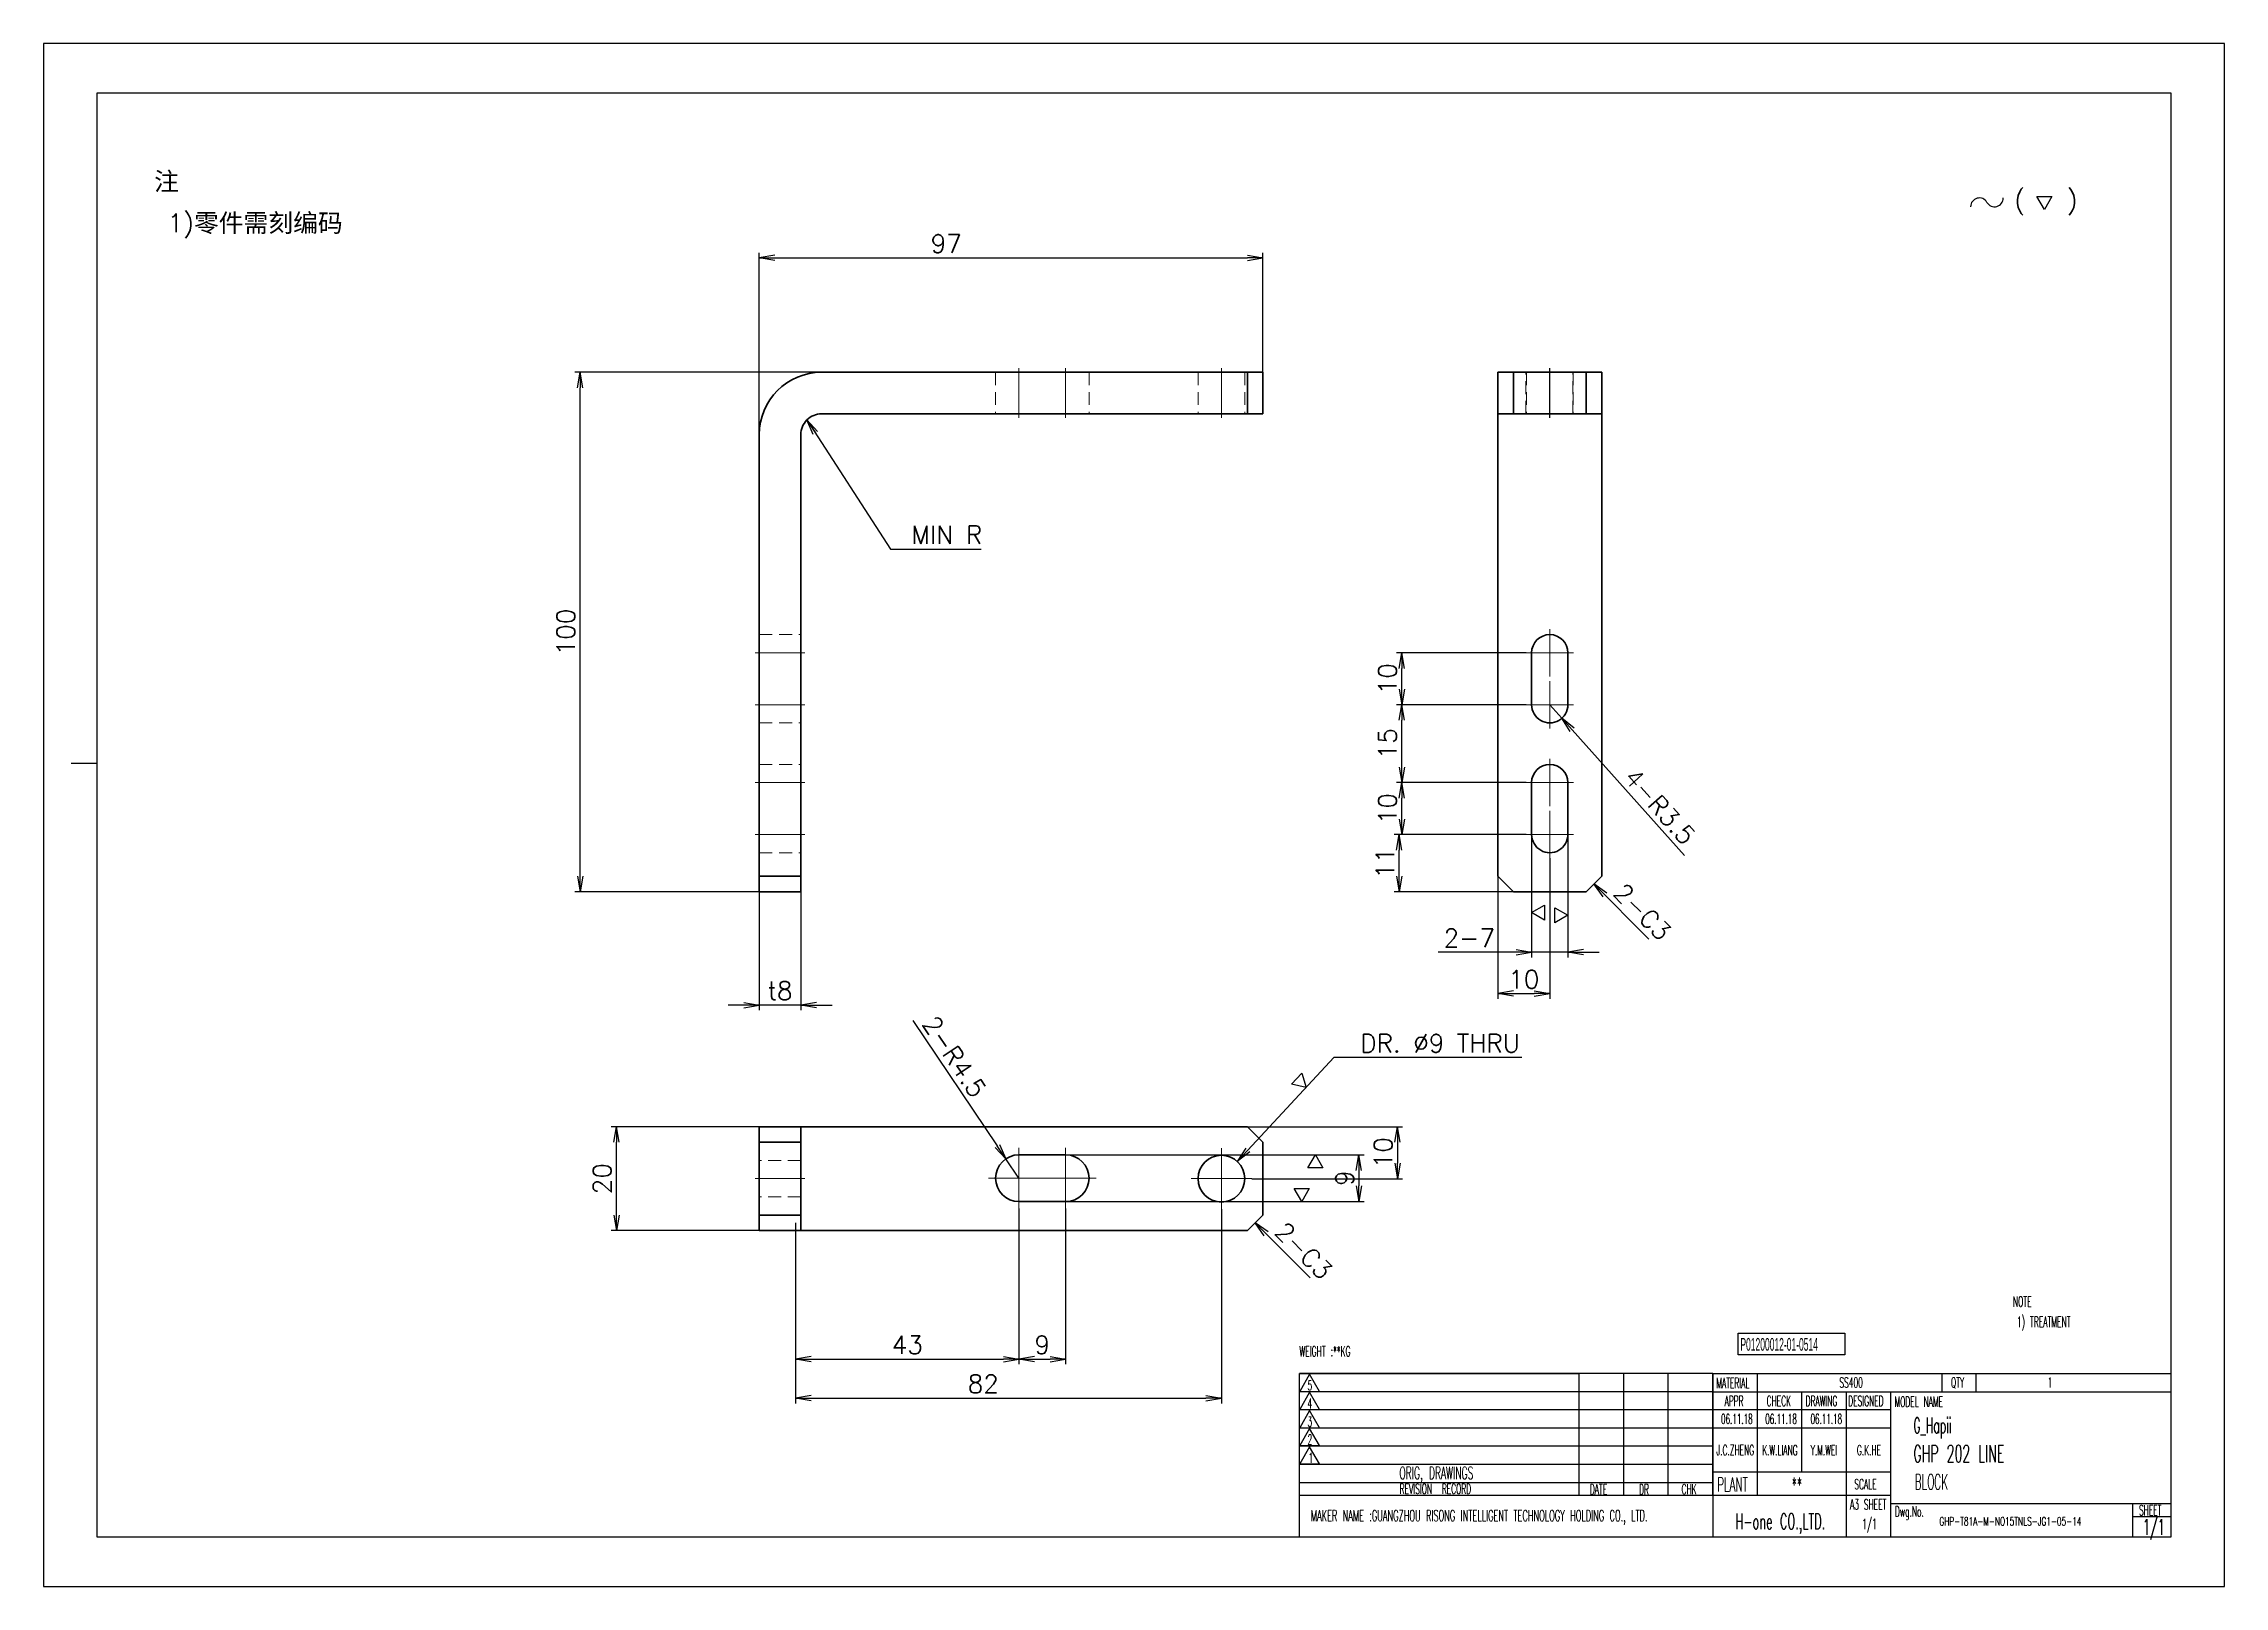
# Model space of a CAD drawing. Header units: millimetres. Extents: x 9439 to 18429, y 1498 to 3280.
# Drawn here: x 16782.3 to 17202.3, y 1498.1 to 1795.1 of the extents above; entities that cross this region are included whole.
import ezdxf
from ezdxf.enums import TextEntityAlignment as Align

# ---------------------------------------------------------------- set-up
doc = ezdxf.new("R2010")
doc.units = ezdxf.units.MM
doc.linetypes.add('CENTER-HOKUTO', pattern=[23, 20, -1, 1, -1])
doc.linetypes.add('HIDDEN-HOKUTO', pattern=[3.8, 2.5, -1.3])
doc.layers.add('AM_7', color=2, linetype='CENTER-HOKUTO', lineweight=30)
doc.layers.add('AM_HID', color=1, linetype='HIDDEN-HOKUTO', lineweight=25)
doc.layers.add('title_frame', color=7, linetype='Continuous')
doc.layers.add('word_dim', color=253, linetype='Continuous')
doc.styles.add('MX_NOTE_STANDARD', font='txt.shx', dxfattribs={"bigfont": 'bigfont.shx'})
doc.styles.get("Standard").update_dxf_attribs({"font": 'romans.shx', "bigfont": 'bigfont.shx'})
doc.dimstyles.new('RS1-1', dxfattribs={"dimtxt": 3.5, "dimasz": 3, "dimexe": 1, "dimexo": 0, "dimgap": 1, "dimtad": 3, "dimdsep": 46, "dimtxsty": 'Standard', "dimblk1": 'OPEN', "dimblk2": 'OPEN', "dimsah": 1, "dimcen": 0, "dimclrd": 256, "dimclre": 256, "dimclrt": 3, "dimazin": 2, "dimtfac": 1, "dimtmove": 0, "dimatfit": 3, "dimldrblk": 'OPEN', "dimfxl": 0, "dimtolj": 1, "dimtzin": 0, "dimarcsym": 0})

msp = doc.modelspace()

# ---------------------------------------------------------------- texts
at = {"ltscale": 2, "char_height": 3.5, "attachment_point": 1}
for s, insert, width in [('{\\fSimSun|b0|i0|c134|p2;\\C3;注}', (16803.613, 1770.365), 10.36469), ('{\\Fromans,bigfont|c134;\\C3;1)\\fSimSun|b0|i0|c134|p2;零件需刻编码}', (16806.178, 1762.357), 96.90613)]:
    msp.add_mtext(s, dxfattribs=dict(at, insert=insert, width=width))
at = {"linetype": 'Continuous', "insert": (17142.474, 1528.604), "char_height": 3, "width": 50.9, "attachment_point": 4}
msp.add_mtext('{\\W0.5;\\C3;G_Hapii }', dxfattribs=at)
at = {"color": 3, "linetype": 'Continuous', "insert": (17147.429, 1511.446), "char_height": 1.6, "width": 37.13137, "attachment_point": 1}
msp.add_mtext('{\\W0.65;GHP-T81A-M-NO15TNLS-JG1-05-14}', dxfattribs=at)
at = {"layer": 'title_frame', "color": 3, "style": 'MX_NOTE_STANDARD'}
for s, height, width, p in [('NOTE', 2, 0.5341, (17161.583, 1551.946)), ('1) TREATMENT', 2, 0.5341, (17162.361, 1548.049)), ('WEIGHT :**KG ', 1.96, 0.545, (17024.196, 1542.4)), ('SS400', 1.9728, 0.5341, (17128.17, 1536.382)), ('1', 1.973, 0.5341, (17168.297, 1536.382)), ('06.11.18', 1.9, 0.5341, (17105.383, 1529.408)), ('06.11.18', 1.9, 0.5341, (17113.895, 1529.408)), ('06.11.18', 1.9, 0.5341, (17122.613, 1529.408)), ('GHP 202 LINE', 3.3, 0.5341, (17142.435, 1522.035)), ('**', 2.74, 0.5341, (17118.99, 1516.353)), ('BLOCK', 2.94, 0.5, (17142.683, 1516.771)), ('H-one CO.,LTD.', 3, 0.5341, (17108.152, 1509.133)), ('A3 SHEET', 1.9728, 0.5341, (17130.226, 1512.907)), ('1/1', 1.9728, 0.5341, (17132.578, 1509.153)), ('1/1', 3, 0.5341, (17186.603, 1508.06))]:
    msp.add_text(s, height=height, dxfattribs=dict(at, width=width)).set_placement(p)
at = {"layer": 'title_frame', "color": 3, "style": 'MX_NOTE_STANDARD', "width": 0.5341}
for s, p in [('J.C.ZHENG', (17108.129, 1522.79)), ('K.W.LIANG', (17116.723, 1522.769)), ('Y.M.WEI', (17125.203, 1522.772)), ('G.K.HE', (17133.873, 1522.769))]:
    msp.add_text(s, height=1.9728, dxfattribs=at).set_placement(p, align=Align.BOTTOM_CENTER)
at = {"layer": 'title_frame', "color": 3, "insert": (17109.107, 1545.938), "char_height": 2.45, "width": 4.1107, "attachment_point": 1, "style": 'MX_NOTE_STANDARD'}
msp.add_mtext('{\\f3 of 9 Barcode|b0|i0|c0|p82;\\W0.5;P01200012-01-0514}', dxfattribs=at)
at = {"layer": 'word_dim', "color": 3, "linetype": 'Continuous', "ltscale": 2}
for p in [(17084.399, 1631.354), (17019.159, 1566.114)]:
    msp.add_text('2-C3', height=3.5, rotation=315, dxfattribs=at).set_placement(p)
at = {"layer": 'word_dim', "color": 3, "linetype": 'Continuous', "ltscale": 2, "insert": (16949.446, 1698.809), "char_height": 3.5, "width": 26.72576, "attachment_point": 7}
msp.add_mtext('MIN R', dxfattribs=at)

# ---------------------------------------------------------------- blocks, each defined once
blk = doc.blocks.new('A$C404331B6')
at = {"layer": 'title_frame'}
for p, q in [((0, -31.5), (0, 0)), ((0, 0), (53.9, 0)), ((79.62, 0), (0, 0)), ((53.9, -23.5), (53.9, 0)), ((62.48, -23.5), (62.48, 0)), ((62.48, -23.5), (62.48, 0)), ((71.05, -23.5), (71.05, 0)), ((71.05, -23.5), (71.05, 0)), ((79.62, 0), (79.62, -31.5)), ((79.62, 0), (167.83, 0)), ((88.2, -23.5), (88.2, 0)), ((123.73, 0), (123.73, -3.5)), ((130.3, 0), (130.3, -3.5)), ((53.9, -3.5), (0, -3.5)), ((79.62, -3.5), (0, -3.5)), ((1.98, -0.12), (0.1, -3.45)), ((0.1, -3.45), (3.86, -3.45)), ((1.98, -3.6), (0.1, -6.92)), ((3.86, -3.45), (1.98, -0.12)), ((3.86, -6.92), (1.98, -3.6)), ((79.62, -3.5), (167.83, -3.5)), ((96.78, -18.9), (96.78, -3.5)), ((105.35, -31.5), (105.35, -3.5)), ((113.92, -31.5), (113.92, -3.5)), ((53.9, -7), (0, -7)), ((79.62, -7), (0, -7)), ((0.1, -6.92), (3.86, -6.92)), ((1.98, -7.13), (0.1, -10.45)), ((3.86, -10.45), (1.98, -7.13)), ((113.92, -7), (79.62, -7)), ((53.9, -10.5), (0, -10.5)), ((79.62, -10.5), (0, -10.5)), ((0.1, -10.45), (3.86, -10.45)), ((1.98, -10.54), (0.1, -13.87)), ((3.86, -13.87), (1.98, -10.54)), ((113.92, -10.5), (79.62, -10.5)), ((53.9, -14), (0, -14)), ((79.62, -14), (0, -14)), ((0.1, -13.87), (3.86, -13.87)), ((1.98, -14.07), (0.1, -17.4)), ((3.86, -17.4), (1.98, -14.07)), ((53.9, -17.5), (0, -17.5)), ((79.62, -17.5), (0, -17.5)), ((53.9, -21), (0, -21)), ((79.62, -21), (0, -21)), ((0.1, -17.4), (3.86, -17.4)), ((79.62, -18.9), (113.92, -18.9)), ((79.62, -23.5), (0, -23.5)), ((113.92, -23.5), (79.62, -23.5)), ((113.92, -25), (167.83, -25)), ((160.48, -25), (160.48, -31.5)), ((160.48, -27.5), (167.83, -27.5)), ((167.83, -31.5), (0, -31.5))]:
    blk.add_line(p, q, dxfattribs=at)
at = {"layer": 'title_frame', "color": 3, "style": 'MX_NOTE_STANDARD', "width": 0.5341}
for s, height, p in [('5', 1.92, (1.59, -3.22)), ('MATERIAL', 1.973, (80.3, -2.79)), ('QTY', 1.973, (125.5, -2.7)), ('4', 1.92, (1.59, -6.7)), ('3', 1.92, (1.59, -10.23)), ('APPR', 1.973, (81.89, -6.26)), ('CHECK', 1.973, (89.99, -6.26)), ('DRAWING', 1.973, (97.51, -6.26)), ('DESIGNED', 1.973, (105.7, -6.26)), ('MODEL NAME', 1.973, (114.63, -6.41)), ('2', 1.92, (1.59, -13.64)), ('1', 1.92, (1.78, -17.17)), ('ORIG, DRAWINGS', 2.4112, (19.27, -20.34)), ('PLANT', 2.74, (80.46, -22.73)), ('SCALE', 1.973, (106.88, -22.28)), ('REVISION  RECORD', 1.9728, (19.32, -23.18)), ('DATE', 1.973, (55.94, -23.26)), ('DR', 1.973, (65.43, -23.27)), ('CHK', 1.973, (73.61, -23.23)), ('MAKER NAME :GUANGZHOU RISONG INTELLIGENT TECHNOLOGY HOLDING CO., LTD.', 2.16, (2.22, -28.43)), ('Dwg.No.', 1.973, (114.71, -27.52)), ('SHEET', 1.973, (161.71, -27.29))]:
    blk.add_text(s, height=height, dxfattribs=at).set_placement(p)
blk = doc.blocks.new('shiage0')
at = {"layer": 'word_dim', "color": 3, "linetype": 'Continuous'}
for centre, start, end in [((1.69, 0), 30, 180), ((4.61, 1.69), 210, 0)]:
    blk.add_arc(centre, 1.69, start, end, dxfattribs=at)
blk = doc.blocks.new('12')
at = {"layer": 'title_frame', "color": 3, "linetype": 'Continuous'}
blk.add_lwpolyline([(20.46, 3.03), (19.01, 5.53), (21.9, 5.53)], close=True, dxfattribs=at)
blk.add_blockref('shiage0', (6.23, 3.56), dxfattribs=at)
blk.add_text('(   )', height=3.5, dxfattribs=at).set_placement((14.64, 3.08))
blk = doc.blocks.new('_Open')
at = {"color": 0, "lineweight": -2}
for p, q in [((-1, 0.17), (0, 0)), ((-1, -0.17), (0, 0)), ((0, 0), (-1, 0))]:
    blk.add_line(p, q, dxfattribs=at)
blk = doc.blocks.new('*D216')
at = {"layer": 'DEFPOINTS', "color": 0, "linetype": 'Continuous', "ltscale": 2}
for p in [(16885.64, 1731.85), (16938.6, 1731.85), (16924.16, 1631.85)]:
    blk.add_point(p, dxfattribs=at)
at = {"layer": 'word_dim', "linetype": 'Continuous', "lineweight": -2, "ltscale": 2}
for p, q in [((16938.6, 1731.85), (16884.64, 1731.85)), ((16885.64, 1634.85), (16885.64, 1728.85)), ((16924.16, 1631.85), (16884.64, 1631.85))]:
    blk.add_line(p, q, dxfattribs=at)
at = {"layer": 'word_dim', "linetype": 'Continuous', "lineweight": -2, "ltscale": 2, "xscale": 3, "yscale": 3, "zscale": 3}
for p, rotation in [((16885.64, 1731.85), 90), ((16885.64, 1631.85), 270)]:
    blk.add_blockref('_Open', p, dxfattribs=dict(at, rotation=rotation))
at = {"layer": 'word_dim', "color": 3, "linetype": 'Continuous', "ltscale": 2, "insert": (16882.89, 1681.85), "char_height": 3.5, "attachment_point": 5, "rotation": 90}
blk.add_mtext('\\A1;100', dxfattribs=at)
blk = doc.blocks.new('*D217')
at = {"layer": 'DEFPOINTS', "color": 0, "linetype": 'Continuous', "ltscale": 2}
for p in [(17017.16, 1753.86), (17017.16, 1727.85), (16920.16, 1673.14)]:
    blk.add_point(p, dxfattribs=at)
at = {"layer": 'word_dim', "linetype": 'Continuous', "lineweight": -2, "ltscale": 2}
for p, q in [((16920.16, 1673.14), (16920.16, 1754.86)), ((16923.16, 1753.86), (17014.16, 1753.86)), ((17017.16, 1727.85), (17017.16, 1754.86))]:
    blk.add_line(p, q, dxfattribs=at)
at = {"layer": 'word_dim', "linetype": 'Continuous', "lineweight": -2, "ltscale": 2, "xscale": 3, "yscale": 3, "zscale": 3, "rotation": 180}
blk.add_blockref('_Open', (16920.16, 1753.86), dxfattribs=at)
at = {"layer": 'word_dim', "linetype": 'Continuous', "lineweight": -2, "ltscale": 2, "xscale": 3, "yscale": 3, "zscale": 3}
blk.add_blockref('_Open', (17017.16, 1753.86), dxfattribs=at)
at = {"layer": 'word_dim', "color": 3, "linetype": 'Continuous', "ltscale": 2, "insert": (16956.16, 1756.61), "char_height": 3.5, "attachment_point": 5}
blk.add_mtext('\\A1;97', dxfattribs=at)
blk = doc.blocks.new('*D218')
at = {"layer": 'DEFPOINTS', "color": 0, "linetype": 'Continuous', "ltscale": 2}
for p in [(16920.16, 1631.85), (16928.16, 1631.85), (16920.16, 1610.04)]:
    blk.add_point(p, dxfattribs=at)
at = {"layer": 'word_dim', "linetype": 'Continuous', "lineweight": -2, "ltscale": 2}
for p, q in [((16920.16, 1631.85), (16920.16, 1609.04)), ((16928.16, 1631.85), (16928.16, 1609.04)), ((16917.16, 1610.04), (16914.16, 1610.04)), ((16928.16, 1610.04), (16920.16, 1610.04)), ((16931.16, 1610.04), (16934.16, 1610.04))]:
    blk.add_line(p, q, dxfattribs=at)
at = {"layer": 'word_dim', "linetype": 'Continuous', "lineweight": -2, "ltscale": 2, "xscale": 3, "yscale": 3, "zscale": 3}
blk.add_blockref('_Open', (16920.16, 1610.04), dxfattribs=at)
at = {"layer": 'word_dim', "linetype": 'Continuous', "lineweight": -2, "ltscale": 2, "xscale": 3, "yscale": 3, "zscale": 3, "rotation": 180}
blk.add_blockref('_Open', (16928.16, 1610.04), dxfattribs=at)
at = {"layer": 'word_dim', "color": 3, "linetype": 'Continuous', "ltscale": 2, "insert": (16924.16, 1612.79), "char_height": 3.5, "attachment_point": 5}
blk.add_mtext('\\A1;t8', dxfattribs=at)
blk = doc.blocks.new('*D219')
at = {"layer": 'DEFPOINTS', "color": 0, "linetype": 'Continuous', "ltscale": 2}
for p in [(17072.4, 1638.3), (17062.4, 1634.85), (17072.4, 1612.23)]:
    blk.add_point(p, dxfattribs=at)
at = {"layer": 'word_dim', "linetype": 'Continuous', "lineweight": -2, "ltscale": 2}
for p, q in [((17072.4, 1638.3), (17072.4, 1611.23)), ((17062.4, 1634.85), (17062.4, 1611.23)), ((17065.4, 1612.23), (17069.4, 1612.23))]:
    blk.add_line(p, q, dxfattribs=at)
at = {"layer": 'word_dim', "linetype": 'Continuous', "lineweight": -2, "ltscale": 2, "xscale": 3, "yscale": 3, "zscale": 3, "rotation": 180}
blk.add_blockref('_Open', (17062.4, 1612.23), dxfattribs=at)
at = {"layer": 'word_dim', "linetype": 'Continuous', "lineweight": -2, "ltscale": 2, "xscale": 3, "yscale": 3, "zscale": 3}
blk.add_blockref('_Open', (17072.4, 1612.23), dxfattribs=at)
at = {"layer": 'word_dim', "color": 3, "linetype": 'Continuous', "ltscale": 2, "insert": (17067.4, 1614.98), "char_height": 3.5, "attachment_point": 5}
blk.add_mtext('\\A1;10', dxfattribs=at)
blk = doc.blocks.new('*D220')
at = {"layer": 'DEFPOINTS', "color": 0, "linetype": 'Continuous', "ltscale": 2}
for p in [(17043.4, 1642.85), (17067.85, 1642.85), (17065.4, 1631.85)]:
    blk.add_point(p, dxfattribs=at)
at = {"layer": 'word_dim', "linetype": 'Continuous', "lineweight": -2, "ltscale": 2}
for p, q in [((17067.85, 1642.85), (17042.4, 1642.85)), ((17043.4, 1634.85), (17043.4, 1639.85)), ((17065.4, 1631.85), (17042.4, 1631.85))]:
    blk.add_line(p, q, dxfattribs=at)
at = {"layer": 'word_dim', "linetype": 'Continuous', "lineweight": -2, "ltscale": 2, "xscale": 3, "yscale": 3, "zscale": 3}
for p, rotation in [((17043.4, 1642.85), 90), ((17043.4, 1631.85), 270)]:
    blk.add_blockref('_Open', p, dxfattribs=dict(at, rotation=rotation))
at = {"layer": 'word_dim', "color": 3, "linetype": 'Continuous', "ltscale": 2, "insert": (17040.65, 1637.35), "char_height": 3.5, "attachment_point": 5, "rotation": 90}
blk.add_mtext('\\A1;11', dxfattribs=at)
blk = doc.blocks.new('*D221')
at = {"layer": 'DEFPOINTS', "color": 0, "linetype": 'Continuous', "ltscale": 2}
for p in [(17043.9, 1652.85), (17067.85, 1652.85), (17067.85, 1642.85)]:
    blk.add_point(p, dxfattribs=at)
at = {"layer": 'word_dim', "linetype": 'Continuous', "lineweight": -2, "ltscale": 2}
for p, q in [((17067.85, 1652.85), (17042.9, 1652.85)), ((17043.9, 1645.85), (17043.9, 1649.85)), ((17067.85, 1642.85), (17042.9, 1642.85))]:
    blk.add_line(p, q, dxfattribs=at)
at = {"layer": 'word_dim', "linetype": 'Continuous', "lineweight": -2, "ltscale": 2, "xscale": 3, "yscale": 3, "zscale": 3}
for p, rotation in [((17043.9, 1652.85), 90), ((17043.9, 1642.85), 270)]:
    blk.add_blockref('_Open', p, dxfattribs=dict(at, rotation=rotation))
at = {"layer": 'word_dim', "color": 3, "linetype": 'Continuous', "ltscale": 2, "insert": (17041.15, 1647.85), "char_height": 3.5, "attachment_point": 5, "rotation": 90}
blk.add_mtext('\\A1;10', dxfattribs=at)
blk = doc.blocks.new('*D222')
at = {"layer": 'DEFPOINTS', "color": 0, "linetype": 'Continuous', "ltscale": 2}
for p in [(17043.9, 1667.85), (17067.85, 1667.85), (17067.85, 1652.85)]:
    blk.add_point(p, dxfattribs=at)
at = {"layer": 'word_dim', "linetype": 'Continuous', "lineweight": -2, "ltscale": 2}
for p, q in [((17067.85, 1667.85), (17042.9, 1667.85)), ((17043.9, 1655.85), (17043.9, 1664.85)), ((17067.85, 1652.85), (17042.9, 1652.85))]:
    blk.add_line(p, q, dxfattribs=at)
at = {"layer": 'word_dim', "linetype": 'Continuous', "lineweight": -2, "ltscale": 2, "xscale": 3, "yscale": 3, "zscale": 3}
for p, rotation in [((17043.9, 1667.85), 90), ((17043.9, 1652.85), 270)]:
    blk.add_blockref('_Open', p, dxfattribs=dict(at, rotation=rotation))
at = {"layer": 'word_dim', "color": 3, "linetype": 'Continuous', "ltscale": 2, "insert": (17041.15, 1660.35), "char_height": 3.5, "attachment_point": 5, "rotation": 90}
blk.add_mtext('\\A1;15', dxfattribs=at)
blk = doc.blocks.new('*D223')
at = {"layer": 'DEFPOINTS', "color": 0, "linetype": 'Continuous', "ltscale": 2}
for p in [(17043.9, 1677.85), (17067.85, 1677.85), (17067.85, 1667.85)]:
    blk.add_point(p, dxfattribs=at)
at = {"layer": 'word_dim', "linetype": 'Continuous', "lineweight": -2, "ltscale": 2}
for p, q in [((17067.85, 1677.85), (17042.9, 1677.85)), ((17043.9, 1670.85), (17043.9, 1674.85)), ((17067.85, 1667.85), (17042.9, 1667.85))]:
    blk.add_line(p, q, dxfattribs=at)
at = {"layer": 'word_dim', "linetype": 'Continuous', "lineweight": -2, "ltscale": 2, "xscale": 3, "yscale": 3, "zscale": 3}
for p, rotation in [((17043.9, 1677.85), 90), ((17043.9, 1667.85), 270)]:
    blk.add_blockref('_Open', p, dxfattribs=dict(at, rotation=rotation))
at = {"layer": 'word_dim', "color": 3, "linetype": 'Continuous', "ltscale": 2, "insert": (17041.15, 1672.85), "char_height": 3.5, "attachment_point": 5, "rotation": 90}
blk.add_mtext('\\A1;10', dxfattribs=at)
blk = doc.blocks.new('*D224')
at = {"layer": 'DEFPOINTS', "color": 0, "linetype": 'Continuous', "ltscale": 2}
for p in [(17068.9, 1642.85), (17075.9, 1642.85), (17075.9, 1620.19)]:
    blk.add_point(p, dxfattribs=at)
at = {"layer": 'word_dim', "linetype": 'Continuous', "lineweight": -2, "ltscale": 2}
for p, q in [((17068.9, 1642.85), (17068.9, 1619.19)), ((17075.9, 1642.85), (17075.9, 1619.19)), ((17065.9, 1620.19), (17050.9, 1620.19)), ((17075.9, 1620.19), (17068.9, 1620.19)), ((17078.9, 1620.19), (17081.9, 1620.19))]:
    blk.add_line(p, q, dxfattribs=at)
at = {"layer": 'word_dim', "linetype": 'Continuous', "lineweight": -2, "ltscale": 2, "xscale": 3, "yscale": 3, "zscale": 3}
blk.add_blockref('_Open', (17068.9, 1620.19), dxfattribs=at)
at = {"layer": 'word_dim', "linetype": 'Continuous', "lineweight": -2, "ltscale": 2, "xscale": 3, "yscale": 3, "zscale": 3, "rotation": 180}
blk.add_blockref('_Open', (17075.9, 1620.19), dxfattribs=at)
at = {"layer": 'word_dim', "color": 3, "linetype": 'Continuous', "ltscale": 2, "insert": (17056.9, 1622.94), "char_height": 3.5, "attachment_point": 5}
blk.add_mtext('\\A1;2-7', dxfattribs=at)
blk = doc.blocks.new('*D225')
at = {"layer": 'DEFPOINTS', "color": 0, "linetype": 'Continuous', "ltscale": 2}
for p in [(17072.4, 1667.85), (17074.73, 1665.25)]:
    blk.add_point(p, dxfattribs=at)
at = {"layer": 'word_dim', "linetype": 'Continuous', "lineweight": -2, "ltscale": 2}
for p, q in [((17072.4, 1667.85), (17074.73, 1665.25)), ((17098.37, 1638.8), (17076.73, 1663.01))]:
    blk.add_line(p, q, dxfattribs=at)
at = {"layer": 'word_dim', "linetype": 'Continuous', "lineweight": -2, "ltscale": 2, "xscale": 3, "yscale": 3, "zscale": 3, "rotation": 131.799813080524}
blk.add_blockref('_Open', (17074.73, 1665.25), dxfattribs=at)
at = {"layer": 'word_dim', "color": 3, "linetype": 'Continuous', "ltscale": 2, "insert": (17093.59, 1648.28), "char_height": 3.5, "attachment_point": 5, "rotation": 311.7998}
blk.add_mtext('\\A1;4-R3.5', dxfattribs=at)
blk = doc.blocks.new('*D227')
at = {"layer": 'DEFPOINTS', "color": 0, "linetype": 'Continuous', "ltscale": 2}
for p in [(16892.64, 1586.61), (16931.16, 1586.61), (16929.32, 1566.61)]:
    blk.add_point(p, dxfattribs=at)
at = {"layer": 'word_dim', "linetype": 'Continuous', "lineweight": -2, "ltscale": 2}
for p, q in [((16931.16, 1586.61), (16891.64, 1586.61)), ((16892.64, 1569.61), (16892.64, 1583.61)), ((16929.32, 1566.61), (16891.64, 1566.61))]:
    blk.add_line(p, q, dxfattribs=at)
at = {"layer": 'word_dim', "linetype": 'Continuous', "lineweight": -2, "ltscale": 2, "xscale": 3, "yscale": 3, "zscale": 3}
for p, rotation in [((16892.64, 1586.61), 90), ((16892.64, 1566.61), 270)]:
    blk.add_blockref('_Open', p, dxfattribs=dict(at, rotation=rotation))
at = {"layer": 'word_dim', "color": 3, "linetype": 'Continuous', "ltscale": 2, "insert": (16889.89, 1576.61), "char_height": 3.5, "attachment_point": 5, "rotation": 90}
blk.add_mtext('\\A1;20', dxfattribs=at)
blk = doc.blocks.new('*D228')
at = {"layer": 'DEFPOINTS', "color": 0, "linetype": 'Continuous', "ltscale": 2}
for p in [(16970.16, 1570.85), (16927.16, 1568.11), (16970.16, 1541.87)]:
    blk.add_point(p, dxfattribs=at)
at = {"layer": 'word_dim', "linetype": 'Continuous', "lineweight": -2, "ltscale": 2}
for p, q in [((16970.16, 1570.85), (16970.16, 1540.87)), ((16927.16, 1568.11), (16927.16, 1540.87)), ((16930.16, 1541.87), (16967.16, 1541.87))]:
    blk.add_line(p, q, dxfattribs=at)
at = {"layer": 'word_dim', "linetype": 'Continuous', "lineweight": -2, "ltscale": 2, "xscale": 3, "yscale": 3, "zscale": 3, "rotation": 180}
blk.add_blockref('_Open', (16927.16, 1541.87), dxfattribs=at)
at = {"layer": 'word_dim', "linetype": 'Continuous', "lineweight": -2, "ltscale": 2, "xscale": 3, "yscale": 3, "zscale": 3}
blk.add_blockref('_Open', (16970.16, 1541.87), dxfattribs=at)
at = {"layer": 'word_dim', "color": 3, "linetype": 'Continuous', "ltscale": 2, "insert": (16948.66, 1544.62), "char_height": 3.5, "attachment_point": 5}
blk.add_mtext('\\A1;43', dxfattribs=at)
blk = doc.blocks.new('*D229')
at = {"layer": 'DEFPOINTS', "color": 0, "linetype": 'Continuous', "ltscale": 2}
for p in [(16970.16, 1570.85), (16979.16, 1570.85), (16979.16, 1541.87)]:
    blk.add_point(p, dxfattribs=at)
at = {"layer": 'word_dim', "linetype": 'Continuous', "lineweight": -2, "ltscale": 2}
for p, q in [((16970.16, 1570.85), (16970.16, 1540.87)), ((16979.16, 1570.85), (16979.16, 1540.87)), ((16973.16, 1541.87), (16976.16, 1541.87))]:
    blk.add_line(p, q, dxfattribs=at)
at = {"layer": 'word_dim', "linetype": 'Continuous', "lineweight": -2, "ltscale": 2, "xscale": 3, "yscale": 3, "zscale": 3, "rotation": 180}
blk.add_blockref('_Open', (16970.16, 1541.87), dxfattribs=at)
at = {"layer": 'word_dim', "linetype": 'Continuous', "lineweight": -2, "ltscale": 2, "xscale": 3, "yscale": 3, "zscale": 3}
blk.add_blockref('_Open', (16979.16, 1541.87), dxfattribs=at)
at = {"layer": 'word_dim', "color": 3, "linetype": 'Continuous', "ltscale": 2, "insert": (16974.66, 1544.62), "char_height": 3.5, "attachment_point": 5}
blk.add_mtext('\\A1;9', dxfattribs=at)
blk = doc.blocks.new('*D230')
at = {"layer": 'DEFPOINTS', "color": 0, "linetype": 'Continuous', "ltscale": 2}
for p in [(16927.16, 1568.11), (17009.16, 1570.76), (17009.16, 1534.35)]:
    blk.add_point(p, dxfattribs=at)
at = {"layer": 'word_dim', "linetype": 'Continuous', "lineweight": -2, "ltscale": 2}
for p, q in [((16927.16, 1568.11), (16927.16, 1533.35)), ((17009.16, 1570.76), (17009.16, 1533.35)), ((16930.16, 1534.35), (17006.16, 1534.35))]:
    blk.add_line(p, q, dxfattribs=at)
at = {"layer": 'word_dim', "linetype": 'Continuous', "lineweight": -2, "ltscale": 2, "xscale": 3, "yscale": 3, "zscale": 3, "rotation": 180}
blk.add_blockref('_Open', (16927.16, 1534.35), dxfattribs=at)
at = {"layer": 'word_dim', "linetype": 'Continuous', "lineweight": -2, "ltscale": 2, "xscale": 3, "yscale": 3, "zscale": 3}
blk.add_blockref('_Open', (17009.16, 1534.35), dxfattribs=at)
at = {"layer": 'word_dim', "color": 3, "linetype": 'Continuous', "ltscale": 2, "insert": (16963.29, 1537.1), "char_height": 3.5, "attachment_point": 5}
blk.add_mtext('\\A1;82', dxfattribs=at)
blk = doc.blocks.new('*D231')
at = {"layer": 'DEFPOINTS', "color": 0, "linetype": 'Continuous', "ltscale": 2}
for p in [(16996.16, 1586.61), (17015.01, 1576.61), (17043.05, 1576.61)]:
    blk.add_point(p, dxfattribs=at)
at = {"layer": 'word_dim', "linetype": 'Continuous', "lineweight": -2, "ltscale": 2}
for p, q in [((16996.16, 1586.61), (17044.05, 1586.61)), ((17043.05, 1583.61), (17043.05, 1579.61)), ((17015.01, 1576.61), (17044.05, 1576.61))]:
    blk.add_line(p, q, dxfattribs=at)
at = {"layer": 'word_dim', "linetype": 'Continuous', "lineweight": -2, "ltscale": 2, "xscale": 3, "yscale": 3, "zscale": 3}
for p, rotation in [((17043.05, 1586.61), 90), ((17043.05, 1576.61), 270)]:
    blk.add_blockref('_Open', p, dxfattribs=dict(at, rotation=rotation))
at = {"layer": 'word_dim', "color": 3, "linetype": 'Continuous', "ltscale": 2, "insert": (17040.3, 1581.61), "char_height": 3.5, "attachment_point": 5, "rotation": 90}
blk.add_mtext('\\A1;10', dxfattribs=at)
blk = doc.blocks.new('*D232')
at = {"layer": 'DEFPOINTS', "color": 0, "linetype": 'Continuous', "ltscale": 2}
for p in [(16979.16, 1581.2), (16979.16, 1572.2), (17035.63, 1572.2)]:
    blk.add_point(p, dxfattribs=at)
at = {"layer": 'word_dim', "linetype": 'Continuous', "lineweight": -2, "ltscale": 2}
for p, q in [((16979.16, 1581.2), (17036.63, 1581.2)), ((17035.63, 1578.2), (17035.63, 1575.2)), ((16979.16, 1572.2), (17036.63, 1572.2))]:
    blk.add_line(p, q, dxfattribs=at)
at = {"layer": 'word_dim', "linetype": 'Continuous', "lineweight": -2, "ltscale": 2, "xscale": 3, "yscale": 3, "zscale": 3}
for p, rotation in [((17035.63, 1581.2), 90), ((17035.63, 1572.2), 270)]:
    blk.add_blockref('_Open', p, dxfattribs=dict(at, rotation=rotation))
at = {"layer": 'word_dim', "color": 3, "linetype": 'Continuous', "ltscale": 2, "insert": (17032.88, 1576.7), "char_height": 3.5, "attachment_point": 5, "rotation": 90}
blk.add_mtext('\\A1;9', dxfattribs=at)
blk = doc.blocks.new('*D226')
at = {"layer": 'DEFPOINTS', "color": 0, "linetype": 'Continuous', "ltscale": 2}
for p in [(16967.65, 1580.43), (16970.16, 1576.7)]:
    blk.add_point(p, dxfattribs=at)
at = {"layer": 'word_dim', "linetype": 'Continuous', "lineweight": -2, "ltscale": 2}
for p, q in [((16949.74, 1607.09), (16965.98, 1582.92)), ((16970.16, 1576.7), (16967.65, 1580.43))]:
    blk.add_line(p, q, dxfattribs=at)
at = {"layer": 'word_dim', "linetype": 'Continuous', "lineweight": -2, "ltscale": 2, "xscale": 3, "yscale": 3, "zscale": 3, "rotation": 303.8904609505328}
blk.add_blockref('_Open', (16967.65, 1580.43), dxfattribs=at)
at = {"layer": 'word_dim', "color": 3, "linetype": 'Continuous', "ltscale": 2, "insert": (16957.74, 1600.11), "char_height": 3.5, "attachment_point": 5, "rotation": 303.8905}
blk.add_mtext('\\A1;2-R4.5', dxfattribs=at)
blk = doc.blocks.new('*D233')
at = {"layer": 'DEFPOINTS', "color": 0, "linetype": 'Continuous', "ltscale": 2}
for p in [(17012.22, 1579.91), (17006.09, 1573.32)]:
    blk.add_point(p, dxfattribs=at)
at = {"layer": 'word_dim', "linetype": 'Continuous', "lineweight": -2, "ltscale": 2}
for p, q in [((17030.84, 1599.93), (17014.27, 1582.11)), ((17067.04, 1599.93), (17030.84, 1599.93))]:
    blk.add_line(p, q, dxfattribs=at)
at = {"layer": 'word_dim', "linetype": 'Continuous', "lineweight": -2, "ltscale": 2, "xscale": 3, "yscale": 3, "zscale": 3, "rotation": 227.0759680934007}
blk.add_blockref('_Open', (17012.22, 1579.91), dxfattribs=at)
at = {"layer": 'word_dim', "color": 3, "linetype": 'Continuous', "ltscale": 2, "insert": (17051.28, 1602.68), "char_height": 3.5, "attachment_point": 5}
blk.add_mtext('\\A1;DR. ∅9 THRU', dxfattribs=at)
blk = doc.blocks.new('shiage1')
at = {"layer": 'word_dim', "color": 3, "linetype": 'Continuous'}
for p, q in [((0, 0), (-1.44, 2.5)), ((-1.44, 2.5), (1.44, 2.5)), ((1.44, 2.5), (0, 0))]:
    blk.add_line(p, q, dxfattribs=at)

# ---------------------------------------------------------------- dimensions: what is measured, and where the dimension line sits
at = {"layer": 'word_dim', "linetype": 'Continuous', "ltscale": 2}
for base, p1, p2, picture, middle in [((17017.159, 1753.861), (16920.159, 1673.143), (17017.159, 1727.854), '*D217', (16956.159, 1753.861)), ((17009.159, 1534.349), (16927.159, 1568.114), (17009.159, 1570.764), '*D230', (16963.288, 1534.349))]:
    dim = msp.add_linear_dim(base=base, p1=p1, p2=p2, dimstyle='RS1-1', dxfattribs=at)
    dim.commit()
    dim.dimension.update_dxf_attribs({"geometry": picture, "text_midpoint": middle, "dimtype": 160})
for base, p1, p2, picture, middle in [((16885.636, 1731.854), (16924.159, 1631.854), (16938.605, 1731.854), '*D216', (16882.886, 1681.854)), ((17043.904, 1677.854), (17067.849, 1667.854), (17067.849, 1677.854), '*D223', (17041.154, 1672.854)), ((17043.904, 1667.854), (17067.849, 1652.854), (17067.849, 1667.854), '*D222', (17041.154, 1660.354)), ((17043.904, 1652.854), (17067.849, 1642.854), (17067.849, 1652.854), '*D221', (17041.154, 1647.854)), ((17043.404, 1642.854), (17065.399, 1631.854), (17067.849, 1642.854), '*D220', (17040.654, 1637.354)), ((16892.636, 1586.614), (16929.32, 1566.614), (16931.159, 1586.614), '*D227', (16889.886, 1576.614)), ((17043.054, 1576.614), (16996.159, 1586.614), (17015.009, 1576.614), '*D231', (17040.304, 1581.614)), ((17035.633, 1572.196), (16979.159, 1581.196), (16979.159, 1572.196), '*D232', (17032.883, 1576.696))]:
    dim = msp.add_linear_dim(base=base, p1=p1, p2=p2, angle=90, dimstyle='RS1-1', dxfattribs=at)
    dim.commit()
    dim.dimension.update_dxf_attribs({"geometry": picture, "text_midpoint": middle})
for center, mpoint, text, picture, middle in [((17072.399, 1667.854), (17074.732, 1665.245), '4-<>', '*D225', (17091.542, 1646.443)), ((16970.159, 1576.696), (16967.649, 1580.431), '2-<>', '*D226', (16955.459, 1598.58))]:
    dim = msp.add_radius_dim(center=center, mpoint=mpoint, text=text, dimstyle='RS1-1', dxfattribs=at)
    dim.commit()
    dim.dimension.update_dxf_attribs({"geometry": picture, "text_midpoint": middle, "dimtype": 164})
dim = msp.add_linear_dim(base=(17075.899, 1620.192), p1=(17068.899, 1642.854), p2=(17075.899, 1642.854), text='2-<>', dimstyle='RS1-1', dxfattribs=at)
dim.commit()
dim.dimension.update_dxf_attribs({"geometry": '*D224', "text_midpoint": (17056.899, 1620.192), "dimtype": 160})
for base, p1, p2, picture, middle in [((17072.399, 1612.228), (17062.399, 1634.854), (17072.399, 1638.304), '*D219', (17067.399, 1614.978)), ((16970.159, 1541.874), (16927.159, 1568.114), (16970.159, 1570.846), '*D228', (16948.659, 1544.624)), ((16979.159, 1541.874), (16970.159, 1570.846), (16979.159, 1570.846), '*D229', (16974.659, 1544.624))]:
    dim = msp.add_linear_dim(base=base, p1=p1, p2=p2, dimstyle='RS1-1', dxfattribs=at)
    dim.commit()
    dim.dimension.update_dxf_attribs({"geometry": picture, "text_midpoint": middle})
dim = msp.add_linear_dim(base=(16920.159, 1610.035), p1=(16928.159, 1631.854), p2=(16920.159, 1631.854), text='t<>', dimstyle='RS1-1', dxfattribs=at)
dim.commit()
dim.dimension.update_dxf_attribs({"geometry": '*D218', "text_midpoint": (16924.159, 1612.785)})
dim = msp.add_diameter_dim_2p(p1=(17006.094, 1573.319), p2=(17012.223, 1579.909), text='DR. <> THRU', dimstyle='RS1-1', override={"dimtoh": 1, "dimtofl": 0}, dxfattribs=at)
dim.commit()
dim.dimension.update_dxf_attribs({"geometry": '*D233', "text_midpoint": (17051.276, 1599.929), "dimtype": 163})

# ---------------------------------------------------------------- linework, layer by layer
at = {"color": 7, "lineweight": 35}
for p, q in [((16932.159, 1731.854), (17014.159, 1731.854)), ((16932.159, 1723.854), (17014.159, 1723.854)), ((16920.159, 1634.854), (16920.159, 1719.854)), ((16928.159, 1634.854), (16928.159, 1719.854)), ((17062.399, 1634.854), (17062.399, 1719.854)), ((17082.399, 1634.854), (17082.399, 1719.854)), ((16932.159, 1586.614), (17014.159, 1586.614)), ((16932.159, 1566.614), (17014.159, 1566.614))]:
    msp.add_line(p, q, dxfattribs=at)
at = {"color": 7, "lineweight": 35, "ltscale": 0.2}
for p, q in [((17014.159, 1723.854), (17014.159, 1731.854)), ((17017.159, 1723.854), (17017.159, 1731.854)), ((17062.399, 1723.854), (17062.399, 1731.854)), ((17065.399, 1723.854), (17065.399, 1731.854)), ((17079.399, 1723.854), (17079.399, 1731.854)), ((17082.399, 1723.854), (17082.399, 1731.854)), ((16920.159, 1634.854), (16928.159, 1634.854)), ((16920.159, 1631.854), (16928.159, 1631.854)), ((16920.159, 1586.614), (16928.159, 1586.614)), ((16920.159, 1583.614), (16928.159, 1583.614)), ((16920.159, 1569.614), (16928.159, 1569.614)), ((16920.159, 1566.614), (16928.159, 1566.614))]:
    msp.add_line(p, q, dxfattribs=at)
at = {"color": 7, "lineweight": 35, "ltscale": 0.075}
for p, q in [((17017.159, 1731.854), (17014.159, 1731.854)), ((17065.399, 1731.854), (17062.399, 1731.854)), ((17082.399, 1731.854), (17079.399, 1731.854)), ((17014.159, 1723.854), (17017.159, 1723.854)), ((17062.399, 1723.854), (17065.399, 1723.854)), ((17079.399, 1723.854), (17082.399, 1723.854)), ((16920.159, 1631.854), (16920.159, 1634.854)), ((16928.159, 1631.854), (16928.159, 1634.854)), ((16920.159, 1583.614), (16920.159, 1586.614)), ((16928.159, 1583.614), (16928.159, 1586.614)), ((16920.159, 1569.614), (16920.159, 1566.614)), ((16928.159, 1569.614), (16928.159, 1566.614))]:
    msp.add_line(p, q, dxfattribs=at)
at = {"color": 7, "lineweight": 35, "ltscale": 0.35}
for p, q in [((17065.399, 1731.854), (17079.399, 1731.854)), ((17079.399, 1723.854), (17065.399, 1723.854)), ((17079.399, 1631.854), (17065.399, 1631.854)), ((16920.159, 1583.614), (16920.159, 1569.614)), ((16928.159, 1569.614), (16928.159, 1583.614)), ((17017.159, 1569.614), (17017.159, 1583.614))]:
    msp.add_line(p, q, dxfattribs=at)
at = {"color": 7, "lineweight": 35, "ltscale": 0.1}
for p, q in [((17062.399, 1719.854), (17062.399, 1723.854)), ((17082.399, 1719.854), (17082.399, 1723.854)), ((16928.159, 1586.614), (16932.159, 1586.614)), ((16928.159, 1566.614), (16932.159, 1566.614))]:
    msp.add_line(p, q, dxfattribs=at)
at = {"color": 7, "lineweight": 35, "ltscale": 0.25}
for p, q in [((17068.899, 1667.854), (17068.899, 1677.854)), ((17075.899, 1677.854), (17075.899, 1667.854)), ((17068.899, 1642.854), (17068.899, 1652.854)), ((17075.899, 1652.854), (17075.899, 1642.854))]:
    msp.add_line(p, q, dxfattribs=at)
at = {"color": 7, "lineweight": 35, "ltscale": 0.106066}
for p, q in [((17065.399, 1631.854), (17062.399, 1634.854)), ((17079.399, 1631.854), (17082.399, 1634.854)), ((17014.159, 1586.614), (17017.159, 1583.614)), ((17017.159, 1569.614), (17014.159, 1566.614))]:
    msp.add_line(p, q, dxfattribs=at)
at = {"color": 7, "lineweight": 35, "ltscale": 0.225}
for p, q in [((16970.159, 1581.196), (16979.159, 1581.196)), ((16979.159, 1572.196), (16970.159, 1572.196))]:
    msp.add_line(p, q, dxfattribs=at)
at = {"color": 7, "lineweight": 35}
msp.add_circle((17009.159, 1576.614), 4.5, dxfattribs=at)
for centre, radius, start, end in [((16932.159, 1719.854), 12, 90, 179.99999), ((16932.159, 1719.854), 4, 90, 180.00001), ((17072.399, 1677.854), 3.5, 0, 179.99999), ((17072.399, 1667.854), 3.5, 179.99999, 0), ((17072.399, 1652.854), 3.5, 0, 179.99999), ((17072.399, 1642.854), 3.5, 179.99999, 0), ((16970.159, 1576.696), 4.5, 90, 270), ((16979.159, 1576.696), 4.5, 270, 90)]:
    msp.add_arc(centre, radius, start, end, dxfattribs=at)
at = {"layer": 'AM_7', "color": 2, "lineweight": 13}
for p, q in [((16970.159, 1732.654), (16970.159, 1723.054)), ((16979.159, 1732.654), (16979.159, 1723.054)), ((17009.159, 1732.654), (17009.159, 1723.054)), ((17072.317, 1732.654), (17072.317, 1723.054)), ((17072.399, 1732.654), (17072.399, 1723.054)), ((17072.399, 1682.404), (17072.399, 1673.304)), ((16919.358, 1677.854), (16928.958, 1677.854)), ((17076.949, 1677.854), (17067.849, 1677.854)), ((17072.399, 1672.404), (17072.399, 1663.304)), ((16919.358, 1667.854), (16928.958, 1667.854)), ((17076.949, 1667.854), (17067.849, 1667.854)), ((17072.399, 1657.404), (17072.399, 1648.304)), ((16919.358, 1652.854), (16928.958, 1652.854)), ((17076.949, 1652.854), (17067.849, 1652.854)), ((17072.399, 1647.404), (17072.399, 1638.304)), ((16919.358, 1642.854), (16928.958, 1642.854)), ((17076.949, 1642.854), (17067.849, 1642.854)), ((16970.159, 1582.546), (16970.159, 1570.846)), ((16979.159, 1582.546), (16979.159, 1570.846)), ((17009.159, 1582.464), (17009.159, 1570.764)), ((16919.358, 1576.614), (16928.958, 1576.614)), ((16976.009, 1576.696), (16964.309, 1576.696)), ((16985.009, 1576.696), (16973.309, 1576.696)), ((17015.009, 1576.614), (17003.309, 1576.614))]:
    msp.add_line(p, q, dxfattribs=at)
at = {"layer": 'AM_HID', "color": 1, "lineweight": 13}
for p, q in [((16965.659, 1731.854), (16965.659, 1723.854)), ((16983.659, 1731.854), (16983.659, 1723.854)), ((17004.659, 1731.854), (17004.659, 1723.854)), ((17013.659, 1731.854), (17013.659, 1723.854)), ((17014.159, 1723.854), (17014.159, 1731.854)), ((17067.817, 1723.854), (17067.817, 1731.854)), ((17067.899, 1731.854), (17067.899, 1723.854)), ((17076.817, 1723.854), (17076.817, 1731.854)), ((17076.899, 1731.854), (17076.899, 1723.854)), ((16920.159, 1681.354), (16928.159, 1681.354)), ((16920.159, 1664.354), (16928.159, 1664.354)), ((16920.159, 1656.354), (16928.159, 1656.354)), ((16920.159, 1639.354), (16928.159, 1639.354)), ((16920.159, 1634.854), (16928.159, 1634.854)), ((16928.159, 1580.114), (16920.159, 1580.114)), ((16928.159, 1573.114), (16920.159, 1573.114))]:
    msp.add_line(p, q, dxfattribs=at)
at = {"layer": 'title_frame'}
for p, q in [((16787.647, 1656.621), (16792.647, 1656.621)), ((17108.693, 1546.895), (17129.221, 1546.895)), ((17108.693, 1542.694), (17108.693, 1546.895)), ((17129.221, 1546.895), (17129.221, 1542.694)), ((17129.221, 1542.694), (17108.693, 1542.694)), ((17103.797, 1539.084), (17103.797, 1535.584)), ((17103.797, 1515.584), (17103.797, 1539.084)), ((17103.797, 1539.084), (17103.797, 1507.584)), ((17191.997, 1507.584), (17138.097, 1507.584)), ((17191.997, 1507.584), (17138.097, 1507.584))]:
    msp.add_line(p, q, dxfattribs=at)
at = {"layer": 'title_frame', "color": 4}
msp.add_lwpolyline([(17202.322, 1795.121), (16782.322, 1795.121), (16782.322, 1498.121), (17202.322, 1498.121)], close=True, dxfattribs=at)
at = {"layer": 'title_frame'}
msp.add_lwpolyline([(16792.647, 1785.659), (17191.997, 1785.659), (17191.997, 1507.584), (16792.647, 1507.584)], close=True, dxfattribs=at)
at = {"layer": 'word_dim', "color": 3, "linetype": 'Continuous', "ltscale": 2}
for points in [[(17068.899, 1627.845), (17071.402, 1629.29), (17071.402, 1626.4)], [(17075.899, 1627.322), (17073.396, 1625.877), (17073.396, 1628.767)], [(17027.249, 1581.196), (17028.694, 1578.693), (17025.804, 1578.693)], [(17024.631, 1572.196), (17023.186, 1574.699), (17026.076, 1574.699)]]:
    msp.add_lwpolyline(points, close=True, dxfattribs=at)

# ---------------------------------------------------------------- block references
at = {"layer": 'word_dim', "linetype": 'Continuous', "ltscale": 2}
msp.add_blockref('12', (17147.216, 1760.159), dxfattribs=at)
at = {"layer": 'word_dim', "color": 3, "linetype": 'Continuous', "ltscale": 2, "rotation": 47.07596809341081}
msp.add_blockref('shiage1', (17025.483, 1594.166), dxfattribs=at)
at = {"layer": 'word_dim', "ltscale": 2}
msp.add_blockref('A$C404331B6', (17024.172, 1539.084), dxfattribs=at)

msp.set_redraw_order([(e.dxf.handle, doc.entitydb.next_handle()) for e in msp.query("TEXT MTEXT ATTDEF DIMENSION ARC_DIMENSION")])  # texts and dimensions are drawn at this point

# ---------------------------------------------------------------- leaders
at = {"layer": 'word_dim', "linetype": 'Continuous', "ltscale": 2, "annotation_type": 0, "has_hookline": 1, "hookline_direction": 0, "text_width": 13.433}
msp.add_leader([(16929.33, 1722.683), (16945.446, 1697.809), (16948.446, 1697.809)], dimstyle='RS1-1', override={"dimgap": 1, "dimtad": 1}, dxfattribs=at)
at = {"layer": 'word_dim', "linetype": 'Continuous'}
for points in [[(17080.899, 1633.354), (17091.506, 1622.748)], [(17015.659, 1568.114), (17026.265, 1557.508)]]:
    msp.add_leader(points, dimstyle='RS1-1', dxfattribs=at)

doc.saveas('drawing.dxf')
